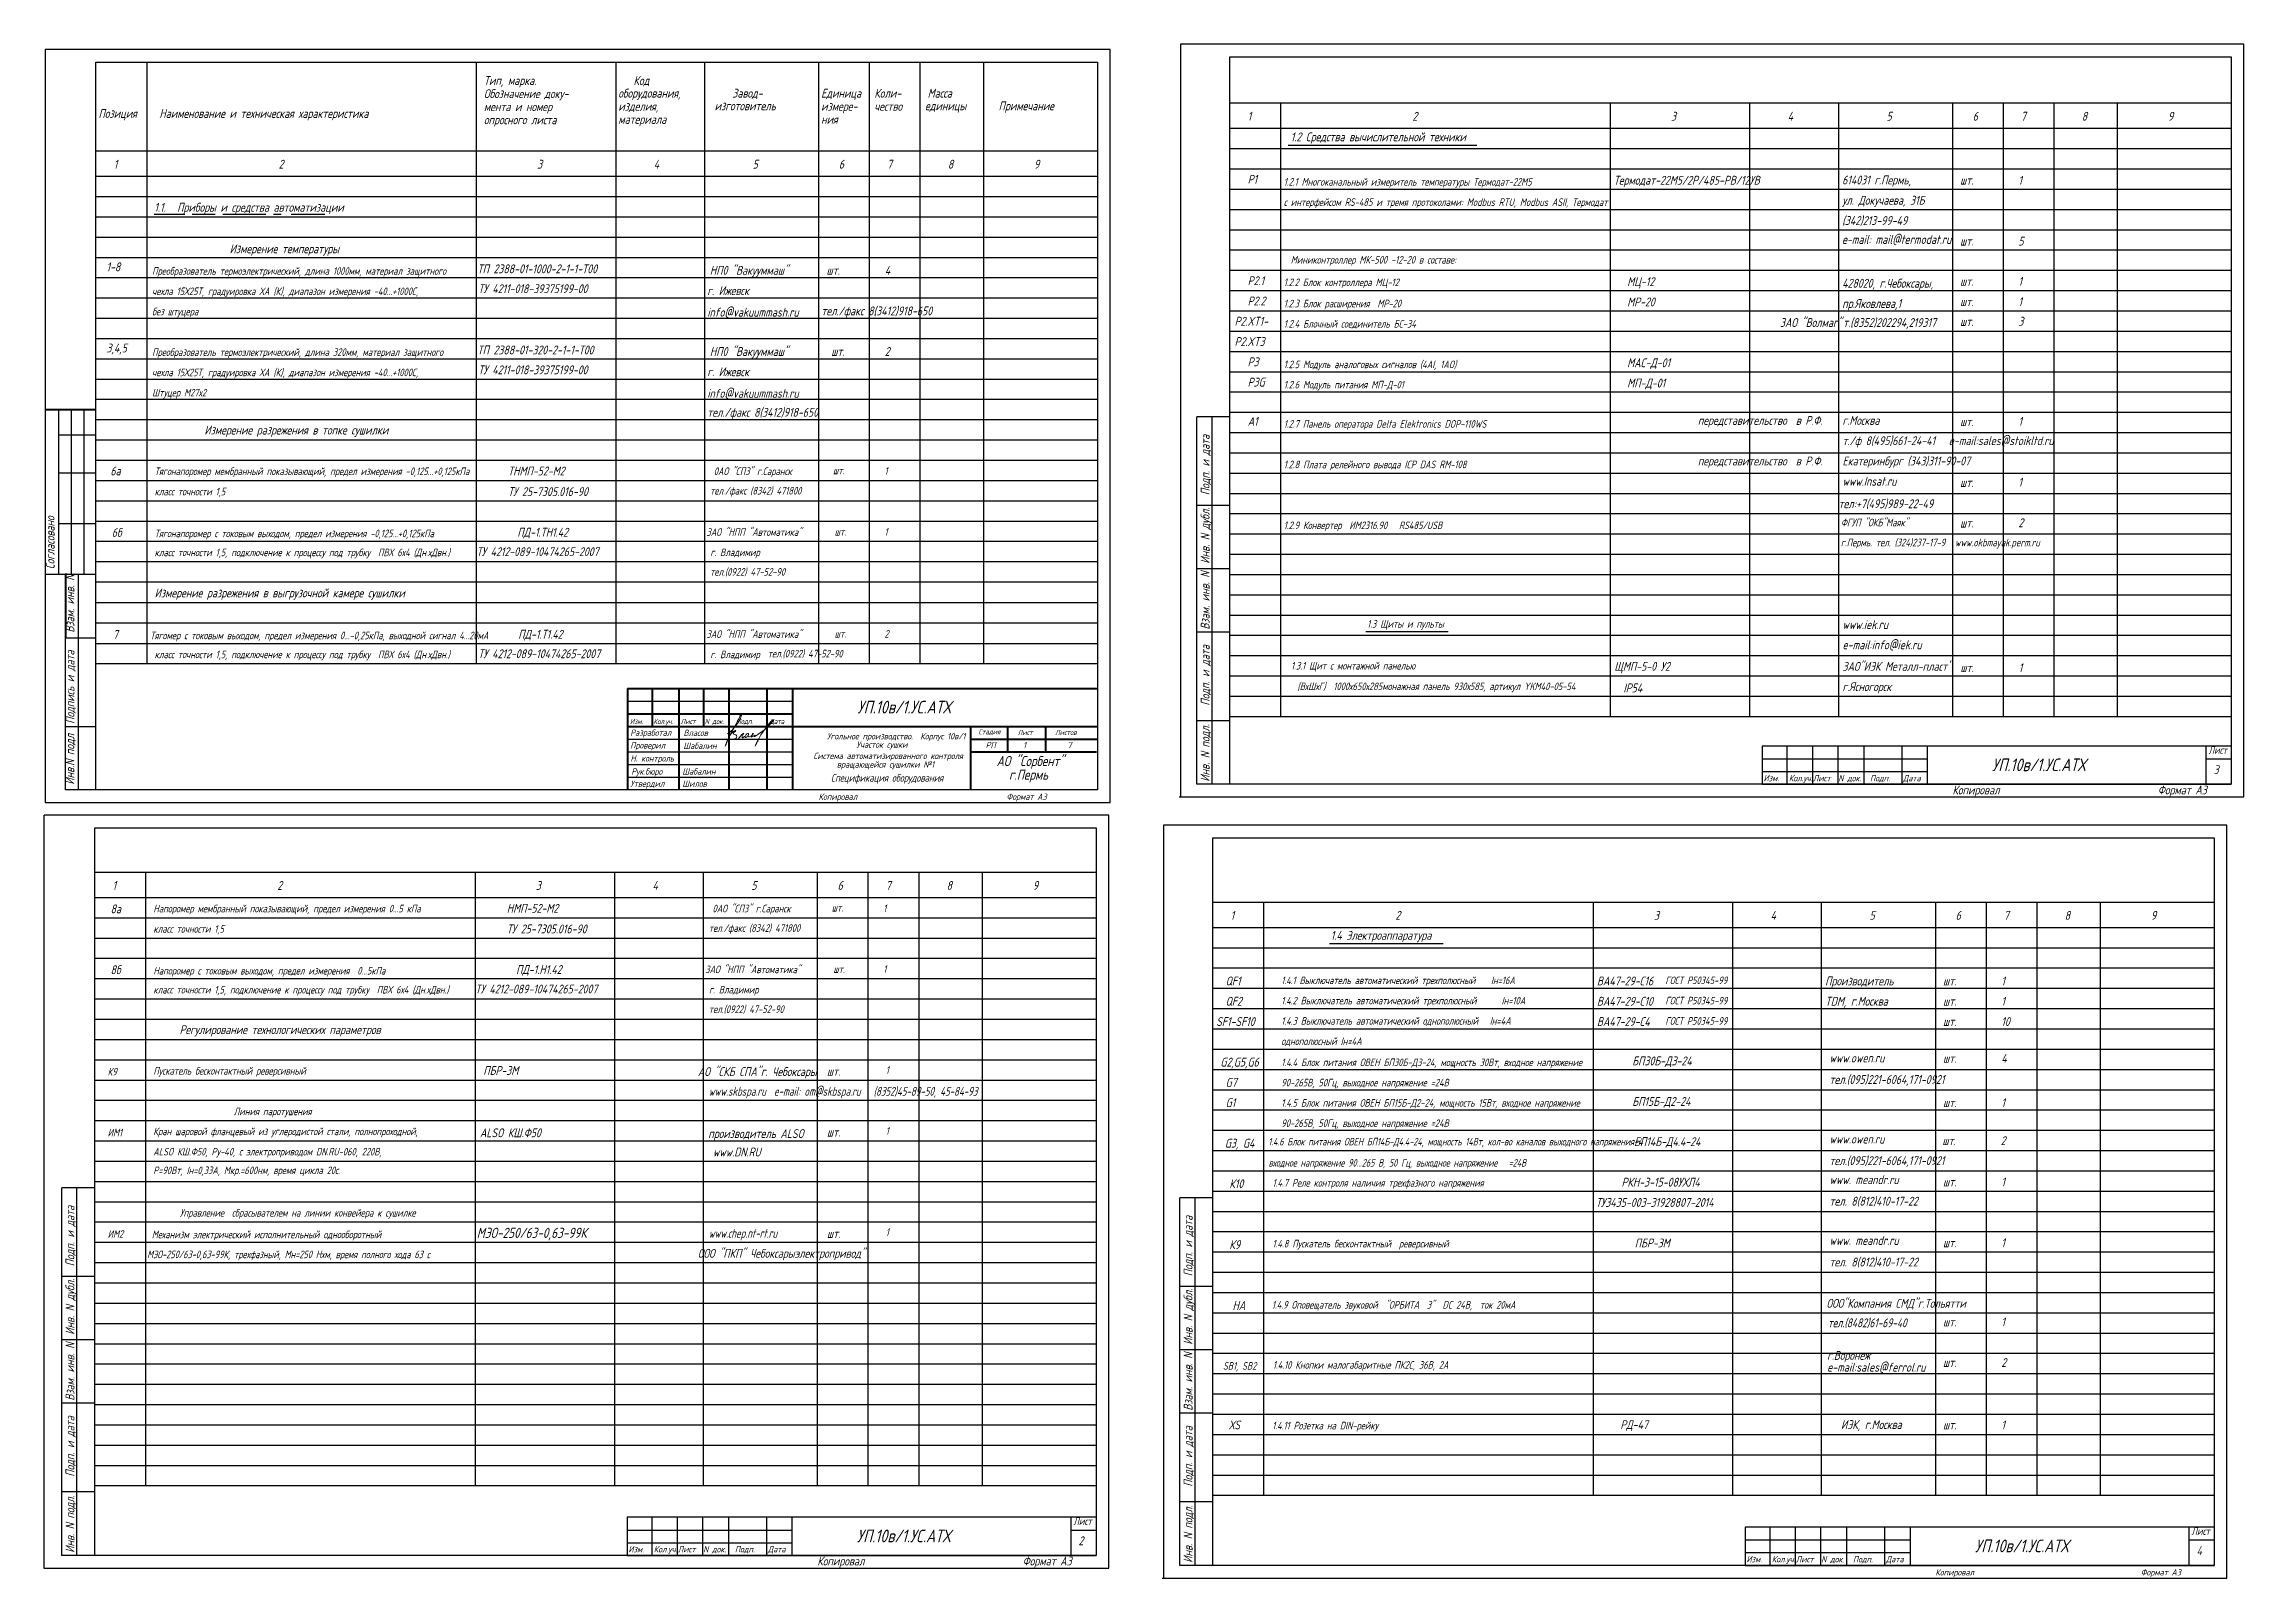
# Model space of a CAD drawing. Header units: millimetres. Extents: x 2 to 1308, y -4 to 926.
# Drawn here: x 2 to 869, y 321 to 926 of the extents above; entities that cross this region are included whole.
import ezdxf

# ---------------------------------------------------------------- set-up
doc = ezdxf.new("R2010")
doc.units = ezdxf.units.MM
doc.layers.add('MAIN', color=7, linetype='Continuous', lineweight=50)
doc.layers.add('Текст', color=7, linetype='Continuous', lineweight=50)
for name, color, linetype in [('TEXT', 250, 'Continuous'), ('АСУТП', 7, 'Continuous'), ('проводка', 184, 'Continuous')]:
    doc.layers.add(name, color=color, linetype=linetype)
doc.styles.add('GOST тип А', font='GOST_A.TTF', dxfattribs={"oblique": 15})
doc.styles.get("Standard").update_dxf_attribs({"font": 'GOST_A.TTF', "width": 0.8, "oblique": 15, "height": 3})
doc.styles.add('АСУТП', font='GOST_A.TTF', dxfattribs={"oblique": 15})
doc.styles.add('СТАНДАРТ', font='GOST_A.TTF', dxfattribs={"oblique": 15, "height": 3.5})

msp = doc.modelspace()

# ---------------------------------------------------------------- texts
at = {"color": 7, "oblique": 15}
for s, height, style, p in [('Тип, марка.', 3.5, 'СТАНДАРТ', (175, 909.5)), ('Код', 3.5, 'СТАНДАРТ', (234, 909.5)), ('Обозначение доку-', 3.5, 'СТАНДАРТ', (175, 904.33)), ('оборудования,', 3.5, 'СТАНДАРТ', (228, 904.5)), ('изготовитель', 3.5, 'СТАНДАРТ', (266, 899.5)), ('Завод-', 3.5, 'СТАНДАРТ', (273, 904.5)), ('Единица', 3.5, 'СТАНДАРТ', (308, 904.5)), ('Коли-', 3.5, 'СТАНДАРТ', (329, 904.5)), ('Масса', 3.5, 'СТАНДАРТ', (350, 904.5)), ('Примечание', 3.5, 'СТАНДАРТ', (378, 899.5)), ('Позиция', 3.5, 'СТАНДАРТ', (23, 896.5)), ('Наименование и техническая характеристика', 3.5, 'СТАНДАРТ', (47, 896.5)), ('мента и номер', 3.5, 'СТАНДАРТ', (175, 899.17)), ('опросного листа', 3.5, 'СТАНДАРТ', (175, 894)), ('изделия,', 3.5, 'СТАНДАРТ', (228, 899.33)), ('материала', 3.5, 'СТАНДАРТ', (228, 894.17)), ('измере-', 3.5, 'СТАНДАРТ', (308, 899.33)), ('ния', 3.5, 'СТАНДАРТ', (308, 894.17)), ('чество', 3.5, 'СТАНДАРТ', (329, 899.33)), ('единицы', 3.5, 'СТАНДАРТ', (349, 899.5)), ('1', 3.5, 'СТАНДАРТ', (476.23, 895.41)), ('2', 3.5, 'СТАНДАРТ', (541.23, 895.41)), ('3', 3.5, 'СТАНДАРТ', (643.23, 895.41)), ('4', 3.5, 'СТАНДАРТ', (689.23, 895.41)), ('5', 3.5, 'СТАНДАРТ', (728.23, 895.41)), ('6', 3.5, 'СТАНДАРТ', (762.23, 895.41)), ('7', 3.5, 'СТАНДАРТ', (781.23, 895.41)), ('8', 3.5, 'СТАНДАРТ', (805.23, 895.41)), ('9', 3.5, 'СТАНДАРТ', (839.23, 895.41)), ('1.2 Средства вычислительной техники', 3.5, 'СТАНДАРТ', (493.23, 887.27)), ('1', 3.5, 'СТАНДАРТ', (29, 876.5)), ('2', 3.5, 'СТАНДАРТ', (94, 876.5)), ('3', 3.5, 'СТАНДАРТ', (196, 876.5)), ('4', 3.5, 'СТАНДАРТ', (242, 876.5)), ('5', 3.5, 'СТАНДАРТ', (281, 876.5)), ('6', 3.5, 'СТАНДАРТ', (315, 876.5)), ('7', 3.5, 'СТАНДАРТ', (334, 876.5)), ('8', 3.5, 'СТАНДАРТ', (358, 876.5)), ('9', 3.5, 'СТАНДАРТ', (392, 876.5)), ('Р1', 3.5, 'СТАНДАРТ', (476.23, 870.54)), ('1.2.1 Многоканальный измеритель температуры Термодат-22М5', 3, 'СТАНДАРТ', (490.48, 869.79)), ('Термодат-22М5/2Р/485-РВ/12УВ', 3.5, 'СТАНДАРТ', (620.66, 870.16)), ('614031 г.Пермь,', 3.5, 'СТАНДАРТ', (710.73, 870.27)), ('шт.', 3.5, 'СТАНДАРТ', (757.23, 870.16)), ('1', 3.5, 'СТАНДАРТ', (780.23, 870.16)), ('1.1.', 3.5, 'СТАНДАРТ', (45, 859.5)), ('Приборы и средства автоматизации', 3.5, 'СТАНДАРТ', (54, 859.5)), ('с интерфейсом RS-485 и тремя протоколами: Modbus RTU, Modbus ASII, Термодат', 3, 'СТАНДАРТ', (490.48, 861.79)), ('ул. Докучаева, 31Б', 3.5, 'СТАНДАРТ', (710.73, 862.27)), ('е-mail: mail@termodat.ru', 3.5, 'СТАНДАРТ', (710.73, 846.81)), ('(342)213-99-49', 3.5, 'СТАНДАРТ', (710.73, 854.27)), ('Измерение температуры ', 3.5, 'СТАНДАРТ', (74.71, 843.12)), ('Миниконтроллер МК-500 -12-20 в составе:', 3, 'СТАНДАРТ', (493.23, 839.04)), ('шт.', 3.5, 'СТАНДАРТ', (757.23, 846.16)), ('5', 3.5, 'СТАНДАРТ', (780.23, 846.16)), ('1-8', 3.5, 'СТАНДАРТ', (26.12, 836)), ('Преобразователь термоэлектрический, длина 1000мм, материал защитного', 3, 'СТАНДАРТ', (44.12, 834.62)), ('ТП 2388-01-1000-2-1-1-Т00', 3.5, 'СТАНДАРТ', (172.47, 835.22)), ('НП0 "Вакууммаш"', 3.5, 'СТАНДАРТ', (264.12, 834.62)), ('шт.', 3.5, 'СТАНДАРТ', (310.12, 834.62)), ('4', 3.5, 'СТАНДАРТ', (333.12, 834.62)), ('Р2.1', 3.5, 'СТАНДАРТ', (476.23, 830.54)), ('1.2.2 Блок контроллера МЦ-12', 3, 'СТАНДАРТ', (490.48, 830.16)), ('МЦ-12', 3.5, 'СТАНДАРТ', (625.92, 830.16)), ('428020, г.Чебоксары,', 3.5, 'СТАНДАРТ', (710.73, 829.54)), ('1', 3.5, 'СТАНДАРТ', (780.23, 830.29)), ('чехла 15Х25Т, градуировка ХА (К), диапазон измерения -40...+1000С,', 3, 'СТАНДАРТ', (44.12, 826.62)), ('ТУ 4211-018-39375199-00', 3.5, 'СТАНДАРТ', (172.77, 827.38)), ('г. Ижевск', 3.5, 'СТАНДАРТ', (263.12, 826.62)), ('Р2.2', 3.5, 'СТАНДАРТ', (476.23, 822.54)), ('1.2.3 Блок расширения  МР-20', 3, 'СТАНДАРТ', (490.48, 821.79)), ('МР-20', 3.5, 'СТАНДАРТ', (625.92, 822.16)), ('пр.Яковлева,1', 3.5, 'СТАНДАРТ', (710.73, 821.54)), ('шт.', 3.5, 'СТАНДАРТ', (757.23, 830.29)), ('шт.', 3.5, 'СТАНДАРТ', (757.23, 822.29)), ('1', 3.5, 'СТАНДАРТ', (780.23, 822.29)), ('без штуцера', 3, 'СТАНДАРТ', (44.12, 818.62)), ('info@vakuummash.ru', 3.5, 'СТАНДАРТ', (263.12, 818.12)), ('тел./факс 8(3412)918-650', 3.5, 'СТАНДАРТ', (308.12, 818.62)), ('Р2.XT1-', 3.5, 'СТАНДАРТ', (471.09, 814.54)), ('1.2.4 Блочный соединитель БС-34', 3, 'СТАНДАРТ', (490.48, 813.79)), ('ЗАО "Волмаг"', 3.5, 'СТАНДАРТ', (686.19, 814.04)), (' т.(8352)202294,219317', 3.5, 'СТАНДАРТ', (709.31, 814.04)), ('шт.', 3.5, 'СТАНДАРТ', (757.23, 814.41)), ('3', 3.5, 'СТАНДАРТ', (780.23, 814.54)), ('3,4,5', 3.5, 'СТАНДАРТ', (26.12, 804)), ('Р2.XT3', 3.5, 'СТАНДАРТ', (471.09, 806.54)), ('Преобразователь термоэлектрический, длина 320мм, материал защитного', 3, 'СТАНДАРТ', (44.12, 802.62)), ('ТП 2388-01-320-2-1-1-Т00', 3.5, 'СТАНДАРТ', (172.47, 803.22)), ('ТУ 4211-018-39375199-00', 3.5, 'СТАНДАРТ', (172.77, 795.38)), ('НП0 "Вакууммаш"', 3.5, 'СТАНДАРТ', (264.12, 802.62)), ('шт.', 3.5, 'СТАНДАРТ', (312, 802.62)), ('2', 3.5, 'СТАНДАРТ', (333.12, 802.62)), ('Р3', 3.5, 'СТАНДАРТ', (476.23, 798.54)), ('1.2.5 Модуль аналоговых сигналов (4АI, 1AO) ', 3, 'СТАНДАРТ', (490.48, 797.79)), ('МАС-Д-01', 3.5, 'СТАНДАРТ', (625.92, 798.16)), ('Штуцер М27х2', 3, 'СТАНДАРТ', (44.12, 786.62)), ('чехла 15Х25Т, градуировка ХА (К), диапазон измерения -40...+1000С,', 3, 'СТАНДАРТ', (44.12, 794.62)), ('г. Ижевск', 3.5, 'СТАНДАРТ', (263.12, 794.62)), ('info@vakuummash.ru', 3.5, 'СТАНДАРТ', (263.12, 786.12)), ('Р3G', 3.5, 'СТАНДАРТ', (476.23, 790.54)), ('1.2.6 Модуль питания МП-Д-01', 3, 'СТАНДАРТ', (490.48, 789.79)), ('МП-Д-01', 3.5, 'СТАНДАРТ', (625.92, 790.16)), ('тел./факс 8(3412)918-650', 3.5, 'СТАНДАРТ', (263.12, 778.62)), ('Измерение разрежения в топке сушилки', 3.5, 'СТАНДАРТ', (64.74, 771.62)), ('А1', 3.5, 'СТАНДАРТ', (476.23, 775.06)), ('1.2.7 Панель оператора Delta Elektronics DOP-110WS', 3, 'СТАНДАРТ', (490.48, 774.31)), ('передставительство  в Р.Ф.', 3.5, 'СТАНДАРТ', (653.8, 775.43)), ('г.Москва', 3.5, 'СТАНДАРТ', (710.86, 775.43)), ('шт.', 3.5, 'СТАНДАРТ', (757.23, 774.93)), ('1', 3.5, 'СТАНДАРТ', (780.23, 775.06)), ('т./ф 8(495)661-24-41   e-mail:sales@stoikltd.ru', 3.5, 'СТАНДАРТ', (710.86, 767.43)), ('6а', 3.5, 'СТАНДАРТ', (27.68, 755.5)), ('Тягонапоромер мембранный показывающий, предел измерения -0,125...+0,125кПа ', 3, 'СТАНДАРТ', (45.12, 755.62)), ('1.2.8 Плата релейного вывода ICP DAS RM-108', 3, 'СТАНДАРТ', (490.48, 758.31)), ('передставительство  в Р.Ф.', 3.5, 'СТАНДАРТ', (653.8, 759.43)), ('Екатеринбург (343)311-90-07', 3.5, 'СТАНДАРТ', (710.86, 759.43)), ('www.Insat.ru', 3.5, 'СТАНДАРТ', (710.86, 751.43)), ('класс точности 1,5', 3, 'СТАНДАРТ', (45.12, 747.62)), ('тел:+7(495)989-22-49', 3.5, 'СТАНДАРТ', (709.31, 742.56)), ('шт.', 3.5, 'СТАНДАРТ', (757.23, 750.93)), ('1', 3.5, 'СТАНДАРТ', (780.23, 751.06)), ('ФГУП "ОКБ"Маяк"', 3, 'СТАНДАРТ', (710.23, 735.41)), ('2', 3.5, 'СТАНДАРТ', (780.23, 735.06)), ('Тягонапоромер с токовым выходом, предел измерения -0,125...+0,125кПа ', 3, 'СТАНДАРТ', (45.12, 731.11)), ('1.2.9 Конвертер  ИМ2316.90   RS485/USB ', 3, 'СТАНДАРТ', (490.48, 734.31)), ('г.Пермь. тел. (324)237-17-9', 3, 'СТАНДАРТ', (710.23, 727.53)), ('www.okbmayak.perm.ru', 3, 'СТАНДАРТ', (755.23, 727.53)), ('шт.', 3.5, 'СТАНДАРТ', (757.23, 734.93)), ('класс точности 1,5, подключение к процессу под трубку  ПВХ 6х4 (Дн.хДвн.)', 3, 'СТАНДАРТ', (45.12, 723.62)), ('Измерение разрежения в выгрузочной камере сушилки', 3.5, 'СТАНДАРТ', (45.12, 707.38)), ('1.3 Щиты и пульты', 3, 'СТАНДАРТ', (523.36, 695.41)), ('www.iek.ru', 3.5, 'СТАНДАРТ', (710.86, 694.91)), ('Тягомер с токовым выходом, предел измерения 0...-0,25кПа, выходной сигнал 4...20мА', 3, 'СТАНДАРТ', (43.38, 690.86)), ('класс точности 1,5, подключение к процессу под трубку  ПВХ 6х4 (Дн.хДвн.)', 3, 'СТАНДАРТ', (45.12, 683.38)), ('e-mail:info@iek.ru', 3.5, 'СТАНДАРТ', (710.86, 686.91)), ('1.3.1 Щит с монтажной панелью', 3, 'СТАНДАРТ', (493.36, 678.91)), ('ЩМП-5-0 У2  ', 3.5, 'СТАНДАРТ', (620.86, 678.41)), ('ЗАО"ИЭК Металл-пласт"', 3.5, 'СТАНДАРТ', (710.86, 678.41)), ('шт.', 3.5, 'СТАНДАРТ', (757.36, 677.91)), ('1', 3.5, 'СТАНДАРТ', (780.36, 677.91)), ('(ВхШхГ)  1000х650х285монажная панель 930х585, артикул YKM40-05-54', 3, 'СТАНДАРТ', (495.86, 670.79)), ('  IP54', 3.5, 'СТАНДАРТ', (620.86, 669.91)), ('г.Ясногорск', 3.5, 'СТАНДАРТ', (710.86, 670.41)), ('АО "Сорбент"', 4, 'GOST тип А', (377.19, 640.82)), ('г.Пермь', 4, 'GOST тип А', (382.11, 635.43)), ('Копировал', 3.5, 'СТАНДАРТ', (754.23, 629.66)), ('Копировал', 3.5, 'СТАНДАРТ', (754.23, 629.66)), ('1', 3.5, 'СТАНДАРТ', (28.5, 592)), ('2', 3.5, 'СТАНДАРТ', (93.5, 592)), ('3', 3.5, 'СТАНДАРТ', (195.5, 592)), ('4', 3.5, 'СТАНДАРТ', (241.5, 592)), ('5', 3.5, 'СТАНДАРТ', (280.5, 592)), ('6', 3.5, 'СТАНДАРТ', (314.5, 592)), ('7', 3.5, 'СТАНДАРТ', (333.5, 592)), ('8', 3.5, 'СТАНДАРТ', (357.5, 592)), ('9', 3.5, 'СТАНДАРТ', (391.5, 592)), ('Напоромер мембранный показывающий, предел измерения 0...5 кПа ', 3, 'СТАНДАРТ', (44.62, 583.12)), ('1', 3.5, 'СТАНДАРТ', (469.5, 580.19)), ('2', 3.5, 'СТАНДАРТ', (534.5, 580.19)), ('3', 3.5, 'СТАНДАРТ', (636.5, 580.19)), ('4', 3.5, 'СТАНДАРТ', (682.5, 580.19)), ('5', 3.5, 'СТАНДАРТ', (721.5, 580.19)), ('6', 3.5, 'СТАНДАРТ', (755.5, 580.19)), ('7', 3.5, 'СТАНДАРТ', (774.5, 580.19)), ('8', 3.5, 'СТАНДАРТ', (798.5, 580.19)), ('9', 3.5, 'СТАНДАРТ', (832.5, 580.19)), ('класс точности 1,5', 3, 'СТАНДАРТ', (44.62, 575.12)), ('1.4 Электроаппаратура', 3.5, 'СТАНДАРТ', (509, 572.31)), ('Напоромер с токовым выходом, предел измерения  0...5кПа', 3, 'СТАНДАРТ', (44.62, 558.61)), ('QF1', 3.5, 'СТАНДАРТ', (467.54, 554.31)), ('1.4.1 Выключатель автоматический трехполюсный    Iн=16А', 3, 'СТАНДАРТ', (489.5, 554.81)), ('ВА47-29-С16', 3.5, 'СТАНДАРТ', (614, 554.31)), ('ГОСТ Р50345-99', 3, 'СТАНДАРТ', (640.95, 554.81)), ('Производитель', 3.5, 'СТАНДАРТ', (704, 554.31)), ('шт.', 3.5, 'СТАНДАРТ', (750.5, 554.31)), ('1', 3.5, 'СТАНДАРТ', (773.5, 554.31)), ('класс точности 1,5, подключение к процессу под трубку  ПВХ 6х4 (Дн.хДвн.)', 3, 'СТАНДАРТ', (44.62, 551.12)), ('QF2', 3.5, 'СТАНДАРТ', (467.54, 546.31)), ('1.4.2 Выключатель автоматический трехполюсный ', 3, 'СТАНДАРТ', (489.5, 546.81)), (' Iн=10А', 3, 'СТАНДАРТ', (574.85, 546.81)), ('ВА47-29-С10', 3.5, 'СТАНДАРТ', (614, 546.31)), ('ГОСТ Р50345-99', 3, 'СТАНДАРТ', (640.95, 546.81)), ('TDM, г.Москва', 3.5, 'СТАНДАРТ', (704, 546.31)), ('шт.', 3.5, 'СТАНДАРТ', (750.5, 546.31)), ('1', 3.5, 'СТАНДАРТ', (773.5, 546.31)), ('Регулирование технологических параметров', 3.5, 'СТАНДАРТ', (54.96, 535.12)), ('SF1-SF10', 3.5, 'СТАНДАРТ', (463.84, 538.31)), ('1.4.3 Выключатель автоматический однополюсный   Iн=4А ', 3, 'СТАНДАРТ', (489.5, 538.81)), ('ВА47-29-С4', 3.5, 'СТАНДАРТ', (614, 538.31)), ('ГОСТ Р50345-99', 3, 'СТАНДАРТ', (640.95, 538.81)), ('шт.', 3.5, 'СТАНДАРТ', (750.5, 538.31)), ('10', 3.5, 'СТАНДАРТ', (773.5, 538.31)), ('однополюсный Iн=4А', 3, 'СТАНДАРТ', (489.5, 530.81)), ('Пускатель бесконтактный реверсивный', 3, 'СТАНДАРТ', (44.62, 519.12)), ('ПБР-3М', 3.5, 'СТАНДАРТ', (174.75, 519)), ('АО "СКБ СПА"г. Чебоксары', 3.5, 'СТАНДАРТ', (259.4, 518.57)), ('шт.', 3.5, 'СТАНДАРТ', (310.3, 518.68)), ('1', 3, 'СТАНДАРТ', (333.5, 519.47)), ('G2,G5,G6', 3.5, 'СТАНДАРТ', (465.49, 522.31)), ('1.4.4 Блок питания ОВЕН БП30Б-Д3-24, мощность 30Вт, входное напряжение', 3, 'СТАНДАРТ', (489.5, 522.47)), ('БП30Б-Д3-24', 3.5, 'СТАНДАРТ', (627.93, 522.79)), ('www.owen.ru', 3.5, 'СТАНДАРТ', (705.74, 523.95)), ('шт.', 3.5, 'СТАНДАРТ', (750.5, 523.81)), ('4', 3.5, 'СТАНДАРТ', (773.5, 523.81)), ('G7', 3.5, 'СТАНДАРТ', (467.54, 514.31)), ('90-265В, 50Гц, выходное напряжение =24В', 3, 'СТАНДАРТ', (489.5, 514.47)), ('тел.(095)221-6064,171-0921', 3.5, 'СТАНДАРТ', (705.74, 515.45)), ('Линия паротушения', 3, 'СТАНДАРТ', (76.31, 503.12)), ('G1', 3.5, 'СТАНДАРТ', (467.54, 506.31)), ('1.4.5 Блок питания ОВЕН БП15Б-Д2-24, мощность 15Вт, входное напряжение', 3, 'СТАНДАРТ', (489.5, 506.47)), ('БП15Б-Д2-24', 3.5, 'СТАНДАРТ', (627.93, 506.79)), ('шт.', 3.5, 'СТАНДАРТ', (750.5, 506.31)), ('1', 3.5, 'СТАНДАРТ', (773.5, 506.31)), ('производитель ALSO', 3.5, 'СТАНДАРТ', (263.48, 494.12)), ('шт.', 3.5, 'СТАНДАРТ', (310.3, 494.68)), ('1', 3, 'СТАНДАРТ', (333.5, 495.47)), ('90-265В, 50Гц, выходное напряжение =24В', 3, 'СТАНДАРТ', (489.5, 498.47)), ('2', 3.5, 'СТАНДАРТ', (773.24, 491.32)), ('www.DN.RU', 3.5, 'СТАНДАРТ', (265.32, 486.85)), ('G3, G4', 3.5, 'СТАНДАРТ', (467.25, 490.31)), ('БП14Б-Д4.4-24', 3.5, 'СТАНДАРТ', (628.67, 490.95)), ('тел.(095)221-6064,171-0921', 3.5, 'СТАНДАРТ', (705.74, 483.45)), ('www.owen.ru', 3.5, 'СТАНДАРТ', (705.74, 491.95)), ('шт.', 3.5, 'СТАНДАРТ', (750.24, 491.32)), ('К10', 3.5, 'СТАНДАРТ', (469.01, 474.31)), ('РКН-3-15-08УХЛ4', 3.5, 'СТАНДАРТ', (623.7, 474.95)), ('www. meandr.ru', 3.5, 'СТАНДАРТ', (705.74, 475.95)), ('шт.', 3.5, 'СТАНДАРТ', (750.5, 475.04)), ('1', 3.5, 'СТАНДАРТ', (773.5, 475.04)), ('ТУ3435-003-31928807-2014', 3.5, 'СТАНДАРТ', (613.59, 466.95)), ('тел. 8(812)410-17-22', 3.5, 'СТАНДАРТ', (705.74, 467.45)), ('Управление  сбрасывателем на линии конвейера к сушилке', 3, 'СТАНДАРТ', (55.03, 463.12)), ('шт.', 3.5, 'СТАНДАРТ', (310.3, 454.68)), ('1', 3, 'СТАНДАРТ', (333.5, 455.47)), ('К9', 3.5, 'СТАНДАРТ', (469.01, 450.31)), ('ПБР-3М', 3.5, 'СТАНДАРТ', (628.91, 450.95)), ('www. meandr.ru', 3.5, 'СТАНДАРТ', (705.74, 451.95)), ('шт.', 3.5, 'СТАНДАРТ', (750.5, 451.04)), ('1', 3.5, 'СТАНДАРТ', (773.5, 451.04)), ('ООО "ПКП" Чебоксарыэлектропривод"', 3.5, 'СТАНДАРТ', (259.4, 446.88)), ('тел. 8(812)410-17-22', 3.5, 'СТАНДАРТ', (705.74, 443.45)), ('HA', 3.5, 'СТАНДАРТ', (470.29, 426.31)), ('шт.', 3.5, 'СТАНДАРТ', (750.5, 419.81)), ('1', 3.5, 'СТАНДАРТ', (773.5, 419.81)), ('шт.', 3.5, 'СТАНДАРТ', (750.5, 403.81)), ('2', 3.5, 'СТАНДАРТ', (773.5, 403.81)), ('ХS', 3.5, 'СТАНДАРТ', (468.84, 379.19)), ('1.4.11 Розетка на DIN-рейку', 3, 'СТАНДАРТ', (485.93, 379.19)), ('РД-47', 3.5, 'СТАНДАРТ', (623.24, 379.32)), ('1', 3.5, 'СТАНДАРТ', (773.5, 379.19)), ('шт.', 3.5, 'СТАНДАРТ', (750.5, 379.19)), ('Лист', 3, 'СТАНДАРТ', (407.5, 341.5)), ('2', 3.5, 'СТАНДАРТ', (409.5, 333.5)), ('Копировал', 3.5, 'СТАНДАРТ', (306.5, 325.5)), ('Копировал', 3.5, 'СТАНДАРТ', (306.5, 325.5)), ('Формат A3', 3.5, 'СТАНДАРТ', (387.5, 325.5)), ('Формат A3', 3.5, 'СТАНДАРТ', (387.5, 325.5)), ('Копировал', 2.5, 'СТАНДАРТ', (747.5, 321.56)), ('Копировал', 2.5, 'СТАНДАРТ', (747.5, 321.56)), ('Формат A3', 2.5, 'СТАНДАРТ', (828.5, 321.56)), ('Формат A3', 2.5, 'СТАНДАРТ', (828.5, 321.56))]:
    msp.add_text(s, height=height, dxfattribs=dict(at, style=style)).set_placement(p)
at = {"color": 7, "lineweight": 30, "style": 'СТАНДАРТ', "oblique": 15}
for s, p in [('Подп. и дата', (461.23, 747.66)), ('Инв. N дубл.', (461.23, 720.66)), ('Взам. инв. N', (461.23, 694.66)), ('Подп. и дата', (461.23, 664.66)), ('Инв. N подл.', (461.23, 634.66)), ('Подп. и дата', (454.5, 439.56)), ('Инв. N дубл.', (13.5, 416.5)), ('Инв. N дубл.', (454.5, 412.56)), ('Взам. инв. N', (13.5, 390.5)), ('Взам. инв. N', (454.5, 386.56)), ('Подп. и дата', (13.5, 360.5)), ('Подп. и дата', (454.5, 356.56)), ('Инв. N подл.', (13.5, 330.5)), ('Инв. N подл.', (454.5, 326.56))]:
    msp.add_text(s, height=3.5, rotation=90, dxfattribs=at).set_placement(p)
at = {"oblique": 15}
for s, height, p in [('ТНМП-52-М2', 3.5, (184.52, 755.47)), ('0АО "СПЗ" г.Саранск ', 3, (265.68, 755.64)), ('шт.', 3, (312.69, 755.96)), ('ТУ 25-7305.016-90', 3.5, (184.52, 747.35)), ('тел./факс (8342) 471800', 3, (264.22, 747.94)), ('ПД-1.ТН1.42', 3.5, (188.18, 731.33)), ('ЗАО "НПП "Автоматика" ', 3, (262.78, 731.64)), ('ТУ 4212-089-10474265-2007', 3.5, (172.11, 723.64)), (' г. Владимир', 3, (262.78, 723.64)), ('тел.(0922) 47-52-90', 3, (264.22, 715.94)), ('ПД-1.Т1.42', 3.5, (188.53, 691.08)), ('ЗАО "НПП "Автоматика" ', 3, (262.78, 691.39)), ('ТУ 4212-089-10474265-2007', 3.5, (172.74, 683.39)), (' г. Владимир', 3, (262.78, 683.39)), ('тел.(0922) 47-52-90', 3, (286.95, 683.69)), ('НМП-52-М2', 3.5, (184.02, 582.97)), ('0АО "СПЗ" г.Саранск ', 3, (265.18, 583.14)), ('шт.', 3, (312.19, 583.46)), ('ТУ 25-7305.016-90', 3.5, (184.02, 574.85)), ('тел./факс (8342) 471800', 3, (263.72, 575.44)), ('ПД-1.Н1.42', 3.5, (187.68, 558.83)), ('ЗАО "НПП "Автоматика" ', 3, (262.28, 559.14)), ('ТУ 4212-089-10474265-2007', 3.5, (171.61, 551.14)), (' г. Владимир', 3, (262.28, 551.14)), ('тел.(0922) 47-52-90', 3, (263.72, 543.44))]:
    msp.add_text(s, height=height, dxfattribs=at).set_placement(p)
at = {"color": 7, "oblique": 15}
for s, height, p in [('1', 3, (333, 755.75)), ('6б', 3.5, (28.23, 731.25)), ('шт.', 3, (313.34, 731.75)), ('1', 3, (333, 731.75)), ('7', 3.5, (28.68, 691)), ('2', 3, (333, 691.5)), ('шт.', 3, (313.34, 691.5)), ('Рук.бюро', 2.5, (233.15, 637.45)), ('Шабалин', 2.5, (253.26, 637.45)), ('Шилов', 2.5, (253.26, 632.63)), ('8а', 3.5, (27.73, 582.75)), ('1', 3, (332.5, 583.25)), ('8б', 3.5, (27.73, 558.75)), ('шт.', 3, (312.84, 559.25)), ('1', 3, (332.5, 559.25)), ('Кран шаровой фланцевый из углеродистой стали, полнопроходной, ', 3, (44.58, 495.24)), ('ALSO КШ.Ф50', 3.5, (173.43, 494.43)), ('ALSO КШ.Ф50, Pу-40, с электроприводом DN.RU-060, 220В,', 3, (44.58, 487.24)), ('Р=90Вт, Iн=0,33А, Мкр.=600нм, время цикла 20с.', 3, (44.58, 479.88)), ('ИЭК, г.Москва', 3.5, (710.25, 379.33))]:
    msp.add_text(s, height=height, dxfattribs=at).set_placement(p)
at = {"linetype": 'Continuous', "oblique": 15}
for s, height, p in [('УП.10в/1.УС.АТХ', 5, (322.3, 661.6)), ('Система автоматизированного контроля', 2.5, (304.98, 643.61)), ('вращающейся сушилки №1', 2.5, (314.21, 640.24)), ('УП.10в/1.УС.АТХ', 5, (769.85, 638.82)), ('УП.10в/1.УС.АТХ', 5, (322.12, 334.65)), ('УП.10в/1.УС.АТХ', 5, (763.12, 330.72))]:
    msp.add_text(s, height=height, dxfattribs=at).set_placement(p)
at = {"color": 0, "linetype": 'Continuous', "oblique": 15}
for s, p in [('Изм.', (232.62, 657.45)), ('Кол.уч.', (241.87, 657.45)), ('Лист', (252.62, 657.45)), ('N док.', (262.12, 657.45)), ('Подп.', (274.62, 657.45)), ('Дата', (287.62, 657.45)), ('Стадия', (370.12, 653.36)), ('Лист', (385.56, 653.1)), ('Листов ', (400.32, 653.1))]:
    msp.add_text(s, height=2, dxfattribs=at).set_placement(p)
at = {"linetype": 'Continuous', "lineweight": -3, "oblique": 15}
for s, p in [('Угольное производство.  Корпус 10в/1', (310.3, 651.36)), ('Участок сушки', (321.95, 648.05))]:
    msp.add_text(s, height=2.5, dxfattribs=at).set_placement(p)
at = {"color": 7, "lineweight": 30, "style": 'СТАНДАРТ', "oblique": 15}
for s, height, p in [('Лист', 3, (855.23, 645.66)), ('3', 3.5, (857.23, 637.66)), ('Формат A3', 3.5, (835.23, 629.66)), ('Формат A3', 3.5, (835.23, 629.66)), ('Лист', 3, (848.5, 337.56)), ('4', 3.5, (850.5, 329.56))]:
    msp.add_text(s, height=height, dxfattribs=at).set_placement(p)
at = {"color": 0, "linetype": 'Continuous', "style": 'СТАНДАРТ', "oblique": 15}
for s, p in [('Изм.', (679.73, 634.83)), ('Кол.уч.', (689.73, 634.83)), ('N док.', (709.23, 634.83)), ('Подп.', (721.73, 634.83)), ('Дата', (734.73, 634.83)), ('Изм.', (232, 330.67)), ('Кол.уч.', (242, 330.67)), ('Лист', (251.5, 330.67)), ('N док.', (261.5, 330.67)), ('Подп.', (274, 330.67)), ('Дата', (287, 330.67)), ('Изм.', (673, 326.73)), ('Кол.уч.', (683, 326.73)), ('N док.', (702.5, 326.73)), ('Подп.', (715, 326.73)), ('Дата', (728, 326.73))]:
    msp.add_text(s, height=2.5, dxfattribs=at).set_placement(p)
at = {"color": 0, "linetype": 'Continuous', "lineweight": 30, "style": 'СТАНДАРТ', "oblique": 15}
for p in [(699.23, 634.83), (692.5, 326.73)]:
    msp.add_text('Лист', height=2.5, dxfattribs=at).set_placement(p)
at = {"style": 'СТАНДАРТ', "oblique": 15}
for s, p in [('Копировал', (307, 627.5)), ('Формат A3', (381.12, 627.5))]:
    msp.add_text(s, height=2.5, dxfattribs=at).set_placement(p)
at = {"color": 7, "style": 'СТАНДАРТ', "oblique": 15, "width": 0.9}
for s, p in [('www.skbspa.ru', (263.71, 510.79)), ('e-mail: om@skbspa.ru', (289.38, 510.79)), ('(8352)45-89-50, 45-84-93', (328.71, 510.79)), ('www.сhep.nt-rt.ru', (263.71, 454.79))]:
    msp.add_text(s, height=3.5, dxfattribs=at).set_placement(p)
at = {"color": 7, "style": 'СТАНДАРТ', "oblique": 15}
msp.add_text('Подп. и дата', height=3.5, rotation=90, dxfattribs=at).set_placement((13.5, 443.5))
at = {"linetype": 'Continuous', "oblique": 15}
for s, height, style, p in [('Механизм электрический исполнительный однооборотный ', 3, 'GOST тип А', (44, 454.58)), ('МЭО-250/63-0,63-99К ', 4, 'GOST тип А', (172.16, 454.71)), (' 1.4.9 Оповещатель звуковой  "ОРБИТА  3"  DC 24В,  ток 20мА', 3, 'GOST тип А', (484.24, 426.82)), ('SB1, SB2', 3, 'АСУТП', (466.5, 402.72))]:
    msp.add_text(s, height=height, dxfattribs=dict(at, style=style)).set_placement(p)
at = {"linetype": 'Continuous', "style": 'GOST тип А', "oblique": 15, "width": 0.9}
msp.add_text('МЭО-250/63-0,63-99К, трехфазный, Мн=250 Нхм, время полного хода 63 с ', height=3, dxfattribs=at).set_placement((42.16, 446.71))
at = {"layer": 'MAIN', "color": 7, "linetype": 'Continuous', "lineweight": -3, "style": 'СТАНДАРТ', "oblique": 15}
for s, p in [('Согласовано', (5.66, 718.5)), ('Взам. инв. N', (13.46, 693.48)), ('Подпись и дата', (13.51, 657.48)), ('Инв.N подл', (13.46, 633.48))]:
    msp.add_text(s, height=3.5, rotation=90, dxfattribs=at).set_placement(p)
at = {"layer": 'MAIN', "color": 7, "linetype": 'Continuous', "lineweight": -3, "oblique": 15}
for s, height, style, p in [('Спецификация оборудования', 3, 'СТАНДАРТ', (311.89, 634.68)), ('К9', 3, 'АСУТП', (26.59, 518.77)), ('ИМ1', 3, 'АСУТП', (26.59, 494.77)), ('ИМ2', 3, 'АСУТП', (26.59, 454.77)), ('ООО"Компания СМД"г.Тольятти', 3.5, 'GOST тип А', (704.56, 427.16)), ('г.Воронеж', 3.5, 'GOST тип А', (704.78, 406.62)), (' 1.4.10 Кнопки малогабаритные ПК2С, 36В, 2А', 3, 'GOST тип А', (484.63, 403.11)), ('e-mail:sales@ferrol.ru', 3.5, 'GOST тип А', (704.78, 401.95))]:
    msp.add_text(s, height=height, dxfattribs=dict(at, style=style)).set_placement(p)
for s, height, style, width, p in [('1.4.6 Блок питания ОВЕН БП14Б-Д4.4-24, мощность 14Вт, кол-во каналов выходного напряжения-4', 3, 'СТАНДАРТ', 0.8, (484.38, 491.19)), ('входное напряжение 90...265 В, 50 Гц, выходное напряжение   =24В', 3, 'СТАНДАРТ', 0.8, (484.5, 482.84)), ('  тел.(8482)61-69-40', 3.5, 'GOST тип А', 0.95, (701.72, 419.47))]:
    msp.add_text(s, height=height, dxfattribs=dict(at, style=style, width=width)).set_placement(p)
at = {"layer": 'TEXT', "color": 7, "linetype": 'Continuous', "lineweight": -3, "oblique": 15}
for s, p in [('Разработал', (232.72, 652.75)), ('Власов', (253.74, 652.71)), ('Проверил', (232.72, 647.75)), ('Н. контроль', (232.82, 642.62)), ('Шабалин', (253.67, 647.59)), ('Утвердил', (232.72, 632.63))]:
    msp.add_text(s, height=2.5, dxfattribs=at).set_placement(p)
at = {"layer": 'АСУТП', "linetype": 'Continuous', "lineweight": -3, "style": 'АСУТП', "oblique": 15}
for s, p in [(' 1.4.7 Реле контроля наличия трехфазного напряжения  ', (484.5, 474.94)), (' 1.4.8 Пускатель бесконтактный  реверсивный', (484.5, 450.94))]:
    msp.add_text(s, height=3, dxfattribs=at).set_placement(p)
at = {"layer": 'Текст', "lineweight": -3, "oblique": 15}
for s, p in [('РП', (372.92, 647.88, 10)), ('1', (387.67, 647.88, 10)), ('7', (405.2, 647.88, 10))]:
    msp.add_text(s, height=2.5, dxfattribs=at).set_placement(p)

# ---------------------------------------------------------------- blocks, each defined once
blk = doc.blocks.new('Власов')
at = {"layer": 'проводка', "lineweight": 18}
for points in [[(-0.58, 2.47), (1.27, 4.07), (2.73, 5.82), (3.82, 7.33), (4.64, 9.02), (4.84, 10.28), (4.04, 8.93), (3.16, 7.2), (1.39, 3.86), (0.52, 2.26), (-1.55, -2.37), (-0.72, -0.35), (0.34, 1.8), (1.73, 3.31), (2.62, 3.78), (2.31, 3.3), (1.91, 2.96), (1.61, 2.44), (2.21, 2.21), (2.85, 1.83), (2.99, 1.4), (2.77, 0.75), (2.36, 0.49), (2.18, 0.43), (2.07, 0.4), (1.98, 0.4)], [(3.73, 0.66), (4.37, 1.39), (4.91, 2.01), (5.22, 2.29), (5.78, 2.66), (5.59, 2.28), (5.16, 1.05), (5.19, 0.9), (5.7, 1.1), (6.25, 1.38), (6.27, 1.2), (6.3, 1.02), (7.02, 1.21), (7.63, 2.13), (7.63, 2.52), (6.76, 2.22), (6.42, 1.7)]]:
    blk.add_spline(points, degree=3, dxfattribs=at)
for points, knots in [([(7.53, 1.66), (7.5, 1.54), (7.54, 1.28), (8.01, 1.24), (8.83, 1.57), (9.1, 2.08), (9.9, 2.69), (9.43, 2.64), (9.3, 2.52), (9.14, 2.21), (9.04, 1.25), (8.71, 1.13), (8.92, 1.39), (9.3, 1.54), (9.6, 1.6)], [0, 0, 0, 0, 0.614094, 1.118723, 1.807789, 3.045572, 4.744461, 5.191863, 5.576495, 6.389957, 8.441618, 9.345517, 10.182193, 10.758393, 10.758393, 10.758393, 10.758393]), ([(9.73, 1.6), (9.73, 1.6), (10.28, 1.61), (10.33, 1.73), (10.3, 1.95), (10.1, 1.88), (9.94, 1.44), (9.82, 1.2), (10.65, 1.75), (14.06, 4.01), (14.83, 4.98), (18.2, 8.2), (16.58, 7.61), (15.42, 5.89), (12.84, 2.54), (12.14, 1.35), (11.17, -0.37), (10.2, -2.51), (10.72, -1.41), (10.96, -1), (11.17, -0.6), (11.31, -0.38), (11.4, -0.29)], [5.202172, 5.202172, 5.202172, 5.202172, 5.207482, 5.981017, 6.074049, 6.477149, 7.534813, 8.416864, 10.873297, 16.080912, 19.105162, 21.731982, 23.469351, 25.755203, 29.311429, 34.513333, 38.416271, 38.862024, 39.053994, 43.961574, 49.897464, 51.239132, 51.239132, 51.239132, 51.239132])]:
    blk.add_open_spline(points, degree=3, knots=knots, dxfattribs=at)

# ---------------------------------------------------------------- linework, layer by layer
at = {"color": 7}
for p, q in [((422, 923.5), (2, 923.5)), ((2, 923.5), (2, 626.5)), ((422, 626.5), (422, 923.5)), ((449.73, 925.66), (449.73, 628.66)), ((869.23, 925.66), (449.73, 925.66)), ((869.23, 628.66), (869.23, 925.66)), ((22, 631.5), (22, 918.5)), ((22, 918.5), (417, 918.5)), ((22, 918.5), (42, 918.5)), ((42, 918.5), (42, 681.25)), ((172, 918.5), (172, 681.25)), ((227, 918.5), (227, 865.5)), ((262, 918.5), (262, 865.5)), ((307, 918.5), (307, 681.25)), ((327, 918.5), (327, 681.25)), ((347, 918.5), (347, 681.25)), ((372, 918.5), (372, 681.25)), ((417, 918.5), (417, 631.5)), ((47, 896.5), (47, 896.5)), ((469.23, 902.41), (864.23, 902.41)), ((489.23, 902.41), (489.23, 660.41)), ((619.23, 902.41), (619.23, 660.41)), ((674.23, 902.41), (674.23, 660.41)), ((709.23, 902.41), (709.23, 660.41)), ((754.23, 902.41), (754.23, 660.41)), ((774.23, 902.41), (774.23, 660.41)), ((794.23, 902.41), (794.23, 660.41)), ((819.23, 902.41), (819.23, 660.41)), ((469.23, 892.41), (864.23, 892.41)), ((492.23, 885.77), (566.58, 885.77)), ((22, 883.5), (417, 883.5)), ((469.23, 884.41), (864.23, 884.41)), ((469.23, 876.41), (864.23, 876.41)), ((22, 873.5), (417, 873.5)), ((469.23, 868.41), (864.23, 868.41)), ((22, 865.5), (417, 865.5)), ((227, 865.5), (227, 681.25)), ((262, 865.5), (262, 681.25)), ((469.23, 860.41), (864.23, 860.41)), ((22, 857.5), (417, 857.5)), ((45, 858.5), (57, 858.5)), ((60, 858.5), (69, 858.5)), ((72, 858.5), (89, 858.5)), ((92, 858.5), (95, 858.5)), ((99, 858.5), (112.27, 858.5)), ((469.23, 852.41), (864.23, 852.41)), ((22, 849.5), (417, 849.5)), ((469.23, 844.41), (864.23, 844.41)), ((22, 841.5), (417, 841.5)), ((22, 833.5), (417, 833.5)), ((469.23, 836.41), (864.23, 836.41)), ((22, 825.5), (417, 825.5)), ((469.23, 828.41), (864.23, 828.41)), ((22, 817.5), (417, 817.5)), ((469.23, 820.41), (864.23, 820.41)), ((22, 809.5), (417, 809.5)), ((469.23, 812.41), (864.23, 812.41)), ((22, 801.5), (417, 801.5)), ((469.23, 804.41), (864.23, 804.41)), ((22, 793.5), (417, 793.5)), ((469.23, 796.41), (864.23, 796.41)), ((22, 785.5), (417, 785.5)), ((469.23, 788.41), (864.23, 788.41)), ((22, 777.5), (417, 777.5)), ((469.23, 780.41), (864.23, 780.41)), ((469.23, 772.41), (864.23, 772.41)), ((22, 769.5), (417, 769.5)), ((469.23, 764.41), (864.23, 764.41)), ((22, 761.5), (417, 761.5)), ((469.23, 756.41), (864.23, 756.41)), ((22, 753.5), (417, 753.5)), ((469.23, 748.41), (864.23, 748.41)), ((22, 745.5), (417, 745.5)), ((469.23, 740.41), (864.23, 740.41)), ((22, 737.5), (417, 737.5)), ((22, 729.5), (417, 729.5)), ((469.23, 732.41), (864.23, 732.41)), ((22, 721.5), (417, 721.5)), ((469.23, 724.41), (864.23, 724.41)), ((22, 713.5), (417, 713.5)), ((469.23, 716.41), (864.23, 716.41)), ((22, 705.38), (417, 705.38)), ((469.23, 708.41), (864.23, 708.41)), ((22, 697.38), (417, 697.38)), ((469.23, 700.41), (864.23, 700.41)), ((22, 689.25), (417, 689.25)), ((469.23, 692.41), (864.23, 692.41)), ((522.86, 693.91), (555.28, 693.91)), ((22, 681.25), (417, 681.25)), ((469.23, 684.41), (864.23, 684.41)), ((469.23, 676.41), (864.23, 676.41)), ((469.23, 668.41), (864.23, 668.41)), ((469.23, 660.41), (864.23, 660.41)), ((679.23, 643.66), (744.23, 643.66)), ((2, 626.5), (422, 626.5)), ((417, 631.5), (22, 631.5)), ((449.23, 628.66), (869.23, 628.66)), ((421.5, 621.5), (1.5, 621.5)), ((1.5, 621.5), (1.5, 324.5)), ((421.5, 324.5), (421.5, 621.5)), ((862.5, 617.56), (443, 617.56)), ((443, 617.56), (443, 320.56)), ((862.5, 320.56), (862.5, 617.56)), ((21.5, 599), (416.5, 599)), ((41.5, 599), (41.5, 357)), ((171.5, 599), (171.5, 357)), ((226.5, 599), (226.5, 357)), ((261.5, 599), (261.5, 357)), ((306.5, 599), (306.5, 357)), ((326.5, 599), (326.5, 357)), ((346.5, 599), (346.5, 357)), ((371.5, 599), (371.5, 357)), ((21.5, 589), (416.5, 589)), ((462.5, 587.19), (857.5, 587.19)), ((482.5, 587.19), (482.5, 353.19)), ((612.5, 587.19), (612.5, 353.19)), ((667.5, 587.19), (667.5, 353.19)), ((702.5, 587.19), (702.5, 353.19)), ((747.5, 587.19), (747.5, 353.19)), ((767.5, 587.19), (767.5, 353.19)), ((787.5, 587.19), (787.5, 353.19)), ((812.5, 587.19), (812.5, 353.19)), ((21.5, 581), (416.5, 581)), ((21.5, 573), (416.5, 573)), ((462.5, 577.19), (857.5, 577.19)), ((21.5, 565), (416.5, 565)), ((462.5, 569.19), (857.5, 569.19)), ((508.5, 570.81), (553.34, 570.81)), ((21.5, 557), (416.5, 557)), ((462.5, 561.19), (857.5, 561.19)), ((21.5, 549), (416.5, 549)), ((462.5, 553.19), (857.5, 553.19)), ((21.5, 541), (416.5, 541)), ((462.5, 545.19), (857.5, 545.19)), ((21.5, 533), (416.5, 533)), ((462.5, 537.19), (857.5, 537.19)), ((21.5, 525), (416.5, 525)), ((462.5, 529.19), (857.5, 529.19)), ((462.5, 521.19), (857.5, 521.19)), ((21.5, 517), (416.5, 517)), ((462.5, 513.19), (857.5, 513.19)), ((21.5, 509), (416.5, 509)), ((462.5, 505.19), (857.5, 505.19)), ((21.5, 501), (416.5, 501)), ((462.5, 497.19), (857.5, 497.19)), ((21.5, 493), (416.5, 493)), ((462.5, 489.19), (857.5, 489.19)), ((21.5, 485), (416.5, 485)), ((462.5, 481.19), (857.5, 481.19)), ((21.5, 477), (416.5, 477)), ((21.5, 469), (416.5, 469)), ((462.5, 473.19), (857.5, 473.19)), ((21.5, 461), (416.5, 461)), ((462.5, 465.19), (857.5, 465.19)), ((21.5, 453), (416.5, 453)), ((462.5, 457.19), (857.5, 457.19)), ((21.5, 445), (416.5, 445)), ((462.5, 449.19), (857.5, 449.19)), ((21.5, 437), (416.5, 437)), ((462.5, 441.19), (857.5, 441.19)), ((21.5, 429), (416.5, 429)), ((462.5, 433.19), (857.5, 433.19)), ((462.5, 425.19), (857.5, 425.19)), ((21.5, 421), (416.5, 421)), ((462.5, 417.19), (857.5, 417.19)), ((21.5, 413), (416.5, 413)), ((462.5, 409.19), (857.5, 409.19)), ((21.5, 405), (416.5, 405)), ((462.5, 401.19), (857.5, 401.19)), ((21.5, 397), (416.5, 397)), ((462.5, 393.19), (857.5, 393.19)), ((21.5, 389), (416.5, 389)), ((462.5, 385.19), (857.5, 385.19)), ((21.5, 381), (416.5, 381)), ((462.5, 377.19), (857.5, 377.19)), ((21.5, 373), (416.5, 373)), ((21.5, 365), (416.5, 365)), ((462.5, 369.19), (857.5, 369.19)), ((21.5, 357), (416.5, 357)), ((462.5, 361.19), (857.5, 361.19)), ((462.5, 353.19), (857.5, 353.19)), ((231.5, 339.5), (296.5, 339.5)), ((672.5, 335.56), (737.5, 335.56)), ((1.5, 324.5), (421.5, 324.5)), ((231.5, 329.5), (416.5, 329.5)), ((442.5, 320.56), (862.5, 320.56))]:
    msp.add_line(p, q, dxfattribs=at)
at = {"lineweight": -3}
msp.add_line((2, 923.5), (2, 626.5), dxfattribs=at)
for p, q in [((422, 923.5), (2, 923.5)), ((422, 626.5), (422, 923.5)), ((2, 626.5), (422, 626.5))]:
    msp.add_line(p, q)
at = {"color": 7, "lineweight": 30}
for p, q in [((469.23, 633.66), (469.23, 920.66)), ((469.23, 920.66), (864.23, 920.66)), ((864.23, 920.66), (864.23, 633.66)), ((456.23, 633.66), (456.23, 778.66)), ((469.23, 778.66), (456.23, 778.66)), ((462.23, 633.66), (462.23, 778.66)), ((469.23, 743.66), (456.23, 743.66)), ((469.23, 718.66), (456.23, 718.66)), ((469.23, 693.66), (456.23, 693.66)), ((469.23, 658.66), (456.23, 658.66)), ((679.23, 648.66), (679.23, 633.66)), ((864.23, 648.66), (679.23, 648.66)), ((688.98, 648.66), (688.98, 633.66)), ((698.98, 648.66), (698.98, 633.66)), ((708.98, 648.66), (708.98, 633.66)), ((719.23, 648.66), (719.23, 633.66)), ((734.23, 648.66), (734.23, 633.66)), ((744.23, 648.66), (744.23, 633.66)), ((854.23, 648.66), (854.23, 633.66)), ((854.23, 643.66), (864.23, 643.66)), ((469.23, 633.66), (456.23, 633.66)), ((864.23, 633.66), (469.23, 633.66)), ((679.23, 638.66), (744.23, 638.66)), ((679.23, 633.66), (864.23, 633.66)), ((21.5, 329.5), (21.5, 616.5)), ((21.5, 616.5), (416.5, 616.5)), ((416.5, 616.5), (416.5, 329.5)), ((462.5, 325.56), (462.5, 612.56)), ((462.5, 612.56), (857.5, 612.56)), ((857.5, 612.56), (857.5, 325.56)), ((21.5, 474.5), (8.5, 474.5)), ((8.5, 329.5), (8.5, 474.5)), ((14.5, 329.5), (14.5, 474.5)), ((462.5, 470.56), (449.5, 470.56)), ((449.5, 325.56), (449.5, 470.56)), ((455.5, 325.56), (455.5, 470.56)), ((21.5, 439.5), (8.5, 439.5)), ((462.5, 435.56), (449.5, 435.56)), ((21.5, 414.5), (8.5, 414.5)), ((462.5, 410.56), (449.5, 410.56)), ((21.5, 389.5), (8.5, 389.5)), ((462.5, 385.56), (449.5, 385.56)), ((21.5, 354.5), (8.5, 354.5)), ((462.5, 350.56), (449.5, 350.56)), ((231.5, 344.5), (231.5, 329.5)), ((416.5, 344.5), (231.5, 344.5)), ((241.25, 344.5), (241.25, 329.5)), ((251.25, 344.5), (251.25, 329.5)), ((261.25, 344.5), (261.25, 329.5)), ((271.5, 344.5), (271.5, 329.5)), ((286.5, 344.5), (286.5, 329.5)), ((296.5, 344.5), (296.5, 329.5)), ((406.5, 344.5), (406.5, 329.5)), ((406.5, 339.5), (416.5, 339.5)), ((672.5, 340.56), (672.5, 325.56)), ((857.5, 340.56), (672.5, 340.56)), ((682.25, 340.56), (682.25, 325.56)), ((692.25, 340.56), (692.25, 325.56)), ((702.25, 340.56), (702.25, 325.56)), ((712.5, 340.56), (712.5, 325.56)), ((727.5, 340.56), (727.5, 325.56)), ((737.5, 340.56), (737.5, 325.56)), ((847.5, 340.56), (847.5, 325.56)), ((231.5, 334.5), (296.5, 334.5)), ((672.5, 330.56), (737.5, 330.56)), ((847.5, 335.56), (857.5, 335.56)), ((21.5, 329.5), (8.5, 329.5)), ((416.5, 329.5), (21.5, 329.5)), ((462.5, 325.56), (449.5, 325.56)), ((857.5, 325.56), (462.5, 325.56)), ((672.5, 325.56), (857.5, 325.56))]:
    msp.add_line(p, q, dxfattribs=at)
at = {"lineweight": 30}
for p, q in [((22, 631.5), (22, 918.5)), ((22, 918.5), (417, 918.5)), ((417, 918.5), (417, 631.5)), ((417, 631.5), (9.99, 631.5))]:
    msp.add_line(p, q, dxfattribs=at)
at = {"color": 0, "linetype": 'Continuous', "lineweight": 40}
for p, q in [((231.62, 671.45), (417, 671.45)), ((241.37, 671.45), (241.37, 656.45)), ((251.87, 671.45), (251.87, 631.45)), ((261.62, 671.45), (261.62, 656.45)), ((271.62, 671.45), (271.62, 631.45)), ((286.62, 671.45), (286.62, 631.45)), ((296.68, 671.45), (296.68, 631.35)), ((231.62, 661.45), (296.62, 661.45)), ((231.62, 656.45), (417, 656.45)), ((367, 646.45), (416.62, 646.45))]:
    msp.add_line(p, q, dxfattribs=at)
at = {"color": 0, "linetype": 'ByBlock', "lineweight": 40}
for p, q in [((231.62, 671.45), (231.62, 631.5)), ((367, 631.5), (367, 656.45)), ((367, 651.45), (417, 651.45)), ((381.62, 646.45), (381.62, 656.45)), ((396.62, 646.45), (396.62, 656.45))]:
    msp.add_line(p, q, dxfattribs=at)
at = {"color": 0, "linetype": 'Continuous'}
for p, q in [((231.62, 666.45), (296.62, 666.45)), ((231.62, 651.45), (296.62, 651.45)), ((231.62, 646.45), (296.62, 646.45)), ((231.62, 641.45), (296.62, 641.45)), ((231.62, 636.45), (296.62, 636.45))]:
    msp.add_line(p, q, dxfattribs=at)
at = {"layer": 'MAIN', "color": 7, "linetype": 'Continuous', "lineweight": 40}
for p, q in [((1.99, 781.5), (21.99, 781.5)), ((9.99, 716.48), (9.99, 691.48))]:
    msp.add_line(p, q, dxfattribs=at)
at = {"layer": 'MAIN', "color": 7, "linetype": 'Continuous', "lineweight": 30}
for p, q in [((7.18, 781.5), (7.18, 716.5)), ((12.18, 781.5), (12.18, 716.5)), ((17.18, 781.5), (17.18, 716.5)), ((7.18, 771.5), (21.99, 771.5)), ((7.18, 756.5), (21.99, 756.5)), ((7.18, 736.5), (21.99, 736.5)), ((1.99, 716.5), (21.99, 716.5)), ((14.99, 716.48), (14.99, 631.48)), ((9.99, 691.48), (21.99, 691.48)), ((9.99, 631.48), (9.99, 691.48)), ((9.99, 656.48), (21.99, 656.48))]:
    msp.add_line(p, q, dxfattribs=at)

# ---------------------------------------------------------------- block references
at = {"color": 0, "lineweight": 15}
msp.add_blockref('Власов', (271.73, 651.1, -10), dxfattribs=at)

msp.set_redraw_order([(e.dxf.handle, doc.entitydb.next_handle()) for e in msp.query("TEXT MTEXT ATTDEF DIMENSION ARC_DIMENSION")])  # texts and dimensions are drawn at this point

doc.saveas('drawing.dxf')
